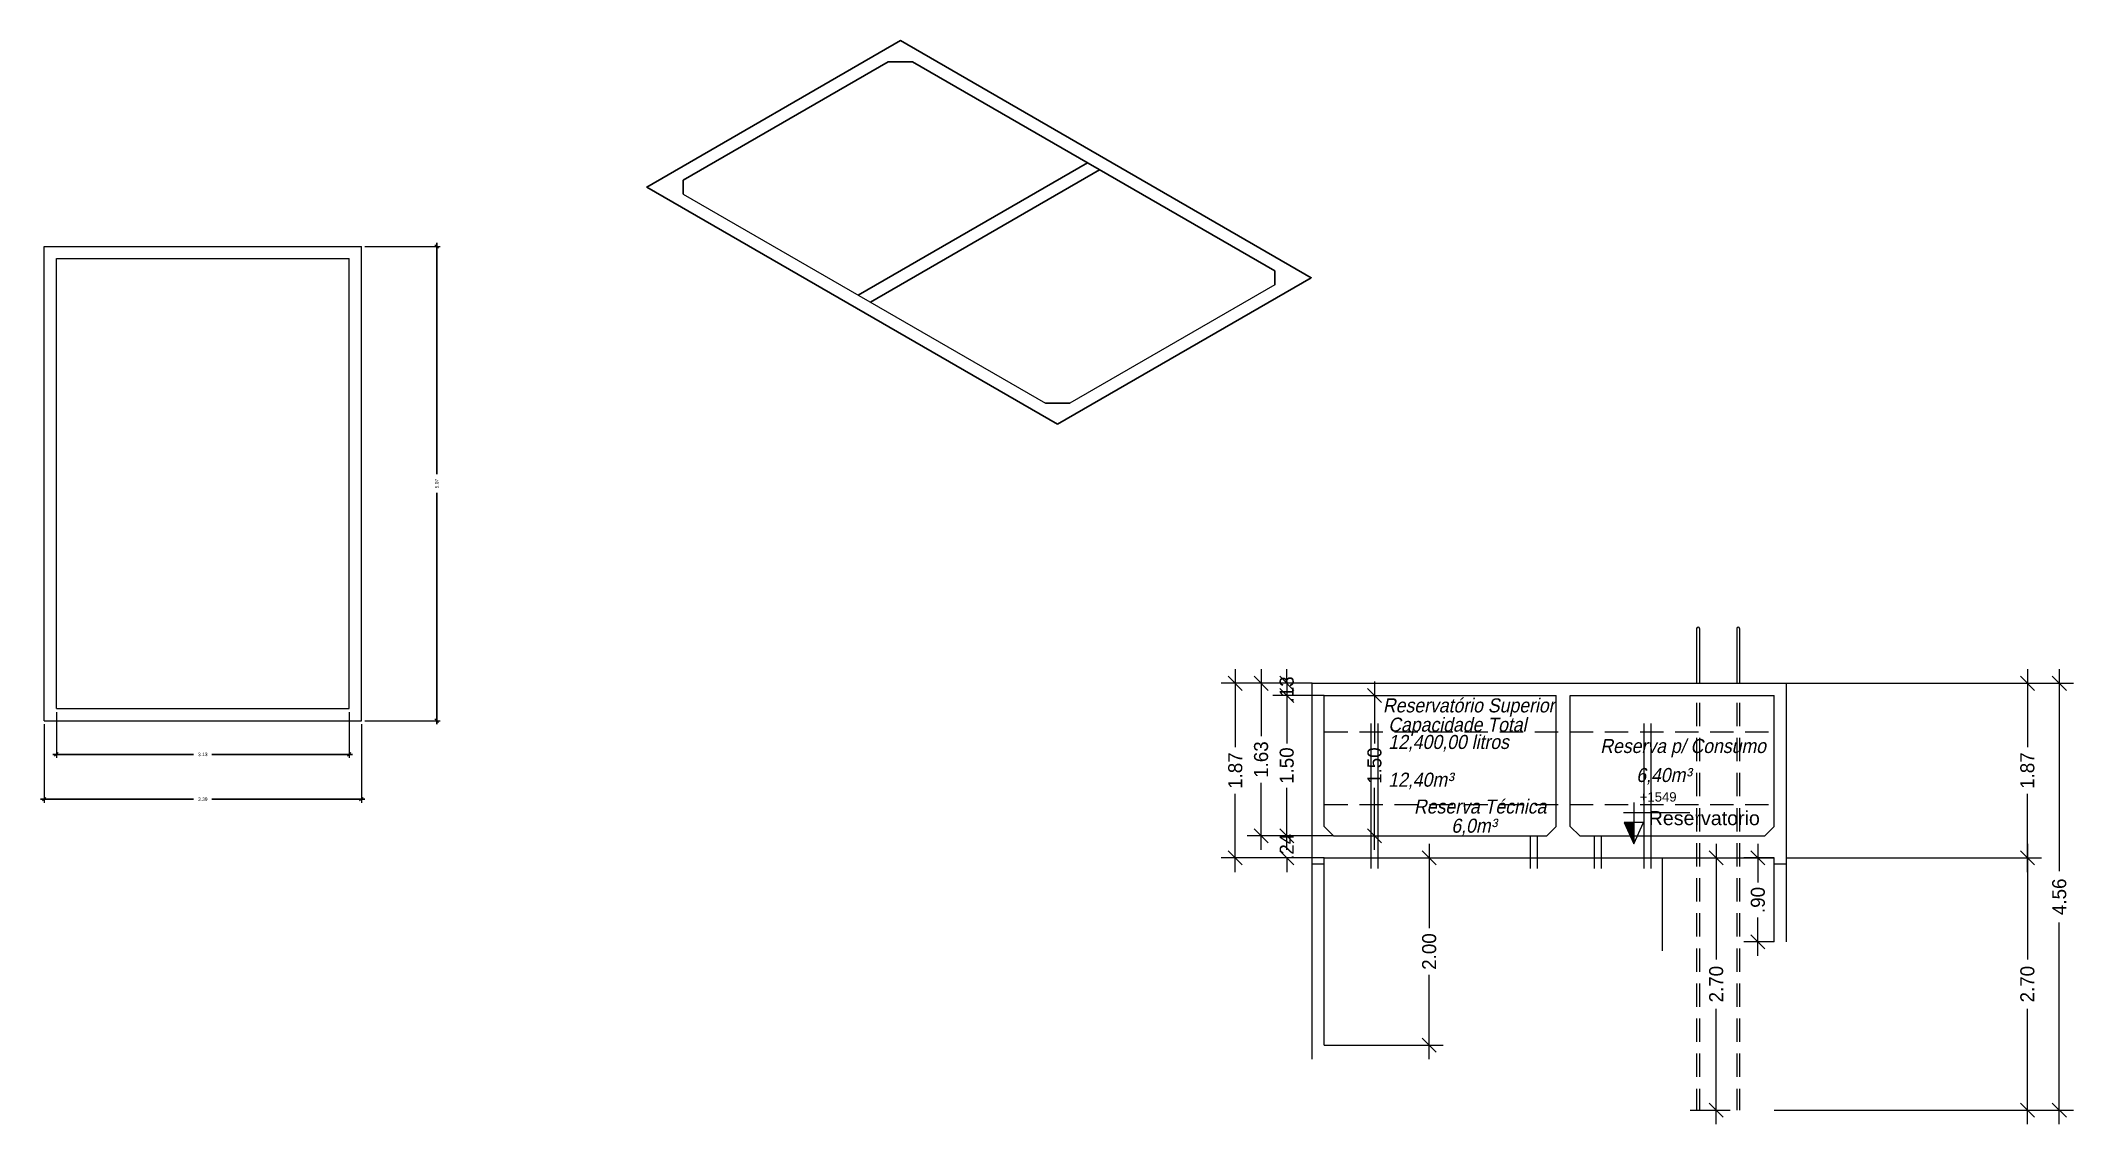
# Model space of a CAD drawing. Header units: inches. Extents: x -21 to 129, y -108 to 34.
# Drawn here: x 106.33 to 128.05, y -46.51 to -34.93 of the extents above; entities that cross this region are included whole.
import ezdxf
from ezdxf.enums import TextEntityAlignment as Align

# ---------------------------------------------------------------- set-up
doc = ezdxf.new("R2010")
doc.units = ezdxf.units.IN
doc.header["$MEASUREMENT"] = 0
doc.linetypes.add('HIDDEN', pattern=[0.375, 0.25, -0.125])
for name, color, linetype in [('cota', 1, 'Continuous'), ('Cotas', 1, 'Continuous'), ('LINVISTA', 4, 'Continuous'), ('LYT', 7, 'Continuous'), ('nivel', 4, 'Continuous'), ('parede', 2, 'Continuous'), ('projecao', 4, 'HIDDEN'), ('Texto', 7, 'Continuous')]:
    doc.layers.add(name, color=color, linetype=linetype)
doc.layers.add('xcota', color=1, linetype='Continuous', lineweight=30)
doc.styles.add('Arial', font='arial.ttf')
doc.styles.add('HARQ', font='arial.ttf', dxfattribs={"width": 0.9, "oblique": 12})
doc.styles.add('PADRAO_TXT', font='arial.ttf')
doc.dimstyles.new('cota-25', dxfattribs={"dimtxt": 0.0375, "dimasz": 0.0375, "dimexe": 0.0375, "dimexo": 0.0375, "dimgap": 0.05, "dimtad": 0, "dimzin": 4, "dimdsep": 46, "dimtxsty": 'Arial', "dimblk": 'OBLIQUE', "dimcen": 0.0375, "dimdle": 0.0375, "dimclrd": 256, "dimclrt": 4, "dimadec": 0, "dimazin": 1, "dimtfac": 1, "dimtix": 1, "dimtofl": 0, "dimtmove": 0, "dimatfit": 3, "dimfxl": 0, "dimtolj": 1, "dimtzin": 0, "dimlwd": -1, "dimarcsym": 0})
doc.dimstyles.new('cotass', dxfattribs={"dimtxt": 0.15, "dimasz": 0.15, "dimexe": 0.15, "dimexo": 0, "dimgap": 0.05, "dimtad": 0, "dimzin": 4, "dimdsep": 46, "dimtxsty": 'Standard', "dimblk": 'OBLIQUE', "dimcen": 0, "dimdle": 0.15, "dimclrd": 256, "dimclrt": 4, "dimadec": 0, "dimazin": 1, "dimtfac": 1, "dimtix": 1, "dimtofl": 0, "dimtmove": 0, "dimatfit": 3, "dimldrblk": 'OPEN30', "dimfxl": 0, "dimtolj": 1, "dimtzin": 0, "dimlwd": -1, "dimarcsym": 0})

msp = doc.modelspace()

# ---------------------------------------------------------------- texts
at = {"layer": 'Texto', "style": 'HARQ', "oblique": 12, "width": 0.9}
for s, p in [('Reservatório Superior', (120.673, -42.109)), ('12,400,00 litros', (120.73, -42.5)), ('Capacidade Total', (120.73, -42.315)), ('Reserva p/ Consumo', (122.996, -42.543)), ('12,40m³', (120.73, -42.903)), ('6,40m³', (123.381, -42.853)), ('Reserva Técnica', (121.005, -43.19)), ('6,0m³', (121.404, -43.395))]:
    msp.add_text(s, height=0.15, dxfattribs=at).set_placement(p)
at = {"layer": 'Texto', "style": 'PADRAO_TXT'}
msp.add_text('+1549', height=0.1, dxfattribs=at).set_placement((123.615, -43.092), align=Align.BOTTOM_CENTER)
msp.add_text('Reservatorio', height=0.15, dxfattribs=at).set_placement((123.514, -43.164), align=Align.TOP_LEFT)

# ---------------------------------------------------------------- blocks, each defined once
blk = doc.blocks.new('_Oblique')
at = {"color": 0, "linetype": 'ByBlock', "lineweight": -2}
blk.add_line((-0.5, -0.5), (0.5, 0.5), dxfattribs=at)
blk = doc.blocks.new('*D78')
at = {"layer": 'cota', "color": 0, "lineweight": -2, "transparency": 16777216}
for p, q in [((120.046, -41.928), (120.733, -41.928)), ((120.176, -43.428), (120.733, -43.428))]:
    blk.add_line(p, q, dxfattribs=at)
at = {"layer": 'cota', "transparency": 16777216}
for p, q in [((120.583, -41.778), (120.583, -42.44)), ((120.583, -43.578), (120.583, -42.915))]:
    blk.add_line(p, q, dxfattribs=at)
at = {"layer": 'Defpoints', "color": 0, "transparency": 16777216}
for p in [(120.046, -41.928), (120.176, -43.428), (120.583, -43.428)]:
    blk.add_point(p, dxfattribs=at)
at = {"layer": 'cota', "transparency": 16777216, "xscale": 0.15, "yscale": 0.15, "zscale": 0.15}
for p, rotation in [((120.583, -41.928), 90), ((120.583, -43.428), 270)]:
    blk.add_blockref('_Oblique', p, dxfattribs=dict(at, rotation=rotation))
at = {"layer": 'cota', "color": 4, "transparency": 16777216, "insert": (120.583, -42.678), "char_height": 0.15, "attachment_point": 5, "rotation": 90}
blk.add_mtext('\\A1;1.50', dxfattribs=at)
blk = doc.blocks.new('_Open30')
at = {"color": 0, "linetype": 'ByBlock', "lineweight": -2}
for p, q in [((-1, 0.27), (0, 0)), ((0, 0), (-1, -0.27)), ((0, 0), (-1, 0))]:
    blk.add_line(p, q, dxfattribs=at)
blk = doc.blocks.new('*D79')
at = {"layer": 'cota', "color": 0, "lineweight": -2, "transparency": 16777216}
for p, q in [((120.046, -43.665), (121.318, -43.665)), ((120.046, -45.665), (121.318, -45.665))]:
    blk.add_line(p, q, dxfattribs=at)
at = {"layer": 'cota', "transparency": 16777216}
for p, q in [((121.168, -43.515), (121.168, -44.415)), ((121.168, -45.815), (121.168, -44.915))]:
    blk.add_line(p, q, dxfattribs=at)
at = {"layer": 'Defpoints', "color": 0, "transparency": 16777216}
for p in [(120.046, -43.665), (120.046, -45.665), (121.168, -45.665)]:
    blk.add_point(p, dxfattribs=at)
at = {"layer": 'cota', "transparency": 16777216, "xscale": 0.15, "yscale": 0.15, "zscale": 0.15}
for p, rotation in [((121.168, -43.665), 90), ((121.168, -45.665), 270)]:
    blk.add_blockref('_Oblique', p, dxfattribs=dict(at, rotation=rotation))
at = {"layer": 'cota', "color": 4, "transparency": 16777216, "insert": (121.168, -44.665), "char_height": 0.15, "attachment_point": 5, "rotation": 90}
blk.add_mtext('\\A1;2.00', dxfattribs=at)
blk = doc.blocks.new('*D80')
at = {"layer": 'cota', "color": 0, "lineweight": -2, "transparency": 16777216}
for p, q in [((123.656, -43.665), (124.386, -43.665)), ((123.956, -46.362), (124.386, -46.362))]:
    blk.add_line(p, q, dxfattribs=at)
at = {"layer": 'cota', "transparency": 16777216}
for p, q in [((124.236, -43.515), (124.236, -44.751)), ((124.236, -46.512), (124.236, -45.276))]:
    blk.add_line(p, q, dxfattribs=at)
at = {"layer": 'Defpoints', "color": 0, "transparency": 16777216}
for p in [(123.656, -43.665), (123.956, -46.362), (124.236, -46.362)]:
    blk.add_point(p, dxfattribs=at)
at = {"layer": 'cota', "transparency": 16777216, "xscale": 0.15, "yscale": 0.15, "zscale": 0.15}
for p, rotation in [((124.236, -43.665), 90), ((124.236, -46.362), 270)]:
    blk.add_blockref('_Oblique', p, dxfattribs=dict(at, rotation=rotation))
at = {"layer": 'cota', "color": 4, "transparency": 16777216, "insert": (124.236, -45.014), "char_height": 0.15, "attachment_point": 5, "rotation": 90}
blk.add_mtext('\\A1;2.70', dxfattribs=at)
blk = doc.blocks.new('Nivel-L')
at = {"layer": 'nivel'}
blk.add_hatch(color=256, dxfattribs=at).paths.add_polyline_path([(0, 0), (0.103, 0.229), (0, 0.229)])
for p, q in [((0, 0.443), (0, 0)), ((0.109, 0.336), (-0.6, 0.336)), ((0, 0), (-0.103, 0.229)), ((-0.103, 0.229), (0.103, 0.229)), ((0.103, 0.229), (0, 0))]:
    blk.add_line(p, q, dxfattribs=at)
blk = doc.blocks.new('*D81')
at = {"layer": 'cota', "color": 0, "lineweight": -2, "transparency": 16777216}
for p, q in [((124.986, -43.665), (127.712, -43.665)), ((124.856, -46.362), (127.712, -46.362))]:
    blk.add_line(p, q, dxfattribs=at)
at = {"layer": 'cota', "transparency": 16777216}
for p, q in [((127.562, -43.515), (127.562, -44.751)), ((127.562, -46.512), (127.562, -45.276))]:
    blk.add_line(p, q, dxfattribs=at)
at = {"layer": 'Defpoints', "color": 0, "transparency": 16777216}
for p in [(124.986, -43.665), (127.562, -43.665), (124.856, -46.362)]:
    blk.add_point(p, dxfattribs=at)
at = {"layer": 'cota', "transparency": 16777216, "xscale": 0.15, "yscale": 0.15, "zscale": 0.15}
for p, rotation in [((127.562, -43.665), 90), ((127.562, -46.362), 270)]:
    blk.add_blockref('_Oblique', p, dxfattribs=dict(at, rotation=rotation))
at = {"layer": 'cota', "color": 4, "transparency": 16777216, "insert": (127.562, -45.014), "char_height": 0.15, "attachment_point": 5, "rotation": 90}
blk.add_mtext('\\A1;2.70', dxfattribs=at)
blk = doc.blocks.new('*D82')
at = {"layer": 'cota', "transparency": 16777216}
for p, q in [((127.562, -41.648), (127.562, -42.481)), ((127.562, -43.815), (127.562, -42.981))]:
    blk.add_line(p, q, dxfattribs=at)
at = {"layer": 'cota', "color": 0, "lineweight": -2, "transparency": 16777216}
for p, q in [((124.986, -41.798), (127.712, -41.798)), ((124.986, -43.665), (127.712, -43.665))]:
    blk.add_line(p, q, dxfattribs=at)
at = {"layer": 'Defpoints', "color": 0, "transparency": 16777216}
for p in [(124.986, -41.798), (127.562, -41.798), (124.986, -43.665)]:
    blk.add_point(p, dxfattribs=at)
at = {"layer": 'cota', "transparency": 16777216, "xscale": 0.15, "yscale": 0.15, "zscale": 0.15}
for p, rotation in [((127.562, -41.798), 90), ((127.562, -43.665), 270)]:
    blk.add_blockref('_Oblique', p, dxfattribs=dict(at, rotation=rotation))
at = {"layer": 'cota', "color": 4, "transparency": 16777216, "insert": (127.562, -42.731), "char_height": 0.15, "attachment_point": 5, "rotation": 90}
blk.add_mtext('\\A1;1.87', dxfattribs=at)
blk = doc.blocks.new('*D83')
at = {"layer": 'cota', "color": 0, "lineweight": -2, "transparency": 16777216}
for p, q in [((124.856, -43.665), (124.531, -43.665)), ((124.856, -44.562), (124.531, -44.562))]:
    blk.add_line(p, q, dxfattribs=at)
at = {"layer": 'cota', "transparency": 16777216}
for p, q in [((124.681, -43.515), (124.681, -43.926)), ((124.681, -44.712), (124.681, -44.301))]:
    blk.add_line(p, q, dxfattribs=at)
at = {"layer": 'Defpoints', "color": 0, "transparency": 16777216}
for p in [(124.681, -43.665), (124.856, -43.665), (124.856, -44.562)]:
    blk.add_point(p, dxfattribs=at)
at = {"layer": 'cota', "transparency": 16777216, "xscale": 0.15, "yscale": 0.15, "zscale": 0.15}
for p, rotation in [((124.681, -43.665), 90), ((124.681, -44.562), 270)]:
    blk.add_blockref('_Oblique', p, dxfattribs=dict(at, rotation=rotation))
at = {"layer": 'cota', "color": 4, "transparency": 16777216, "insert": (124.681, -44.114), "char_height": 0.15, "attachment_point": 5, "rotation": 90}
blk.add_mtext('\\A1;.90', dxfattribs=at)
blk = doc.blocks.new('*D84')
at = {"layer": 'cota', "transparency": 16777216}
for p, q in [((127.903, -41.648), (127.903, -43.805)), ((127.903, -46.512), (127.903, -44.355))]:
    blk.add_line(p, q, dxfattribs=at)
at = {"layer": 'cota', "color": 0, "lineweight": -2, "transparency": 16777216}
for p, q in [((124.986, -41.798), (128.053, -41.798)), ((124.856, -46.362), (128.053, -46.362))]:
    blk.add_line(p, q, dxfattribs=at)
at = {"layer": 'Defpoints', "color": 0, "transparency": 16777216}
for p in [(124.986, -41.798), (127.903, -41.798), (124.856, -46.362)]:
    blk.add_point(p, dxfattribs=at)
at = {"layer": 'cota', "transparency": 16777216, "xscale": 0.15, "yscale": 0.15, "zscale": 0.15}
for p, rotation in [((127.903, -41.798), 90), ((127.903, -46.362), 270)]:
    blk.add_blockref('_Oblique', p, dxfattribs=dict(at, rotation=rotation))
at = {"layer": 'cota', "color": 4, "transparency": 16777216, "insert": (127.903, -44.08), "char_height": 0.15, "attachment_point": 5, "rotation": 90}
blk.add_mtext('\\A1;4.56', dxfattribs=at)
blk = doc.blocks.new('*D85')
at = {"layer": 'cota', "color": 0, "lineweight": -2, "transparency": 16777216}
for p, q in [((120.146, -43.428), (119.495, -43.428)), ((120.046, -43.665), (119.495, -43.665))]:
    blk.add_line(p, q, dxfattribs=at)
at = {"layer": 'cota', "transparency": 16777216}
for p, q in [((119.645, -43.428), (119.645, -43.278)), ((119.645, -43.665), (119.645, -43.815))]:
    blk.add_line(p, q, dxfattribs=at)
at = {"layer": 'Defpoints', "color": 0, "transparency": 16777216}
for p in [(119.645, -43.428), (120.146, -43.428), (120.046, -43.665)]:
    blk.add_point(p, dxfattribs=at)
at = {"layer": 'cota', "transparency": 16777216, "xscale": 0.15, "yscale": 0.15, "zscale": 0.15}
for p, rotation in [((119.645, -43.428), 270), ((119.645, -43.665), 90)]:
    blk.add_blockref('_Oblique', p, dxfattribs=dict(at, rotation=rotation))
at = {"layer": 'cota', "color": 4, "transparency": 16777216, "insert": (119.645, -43.546), "char_height": 0.15, "attachment_point": 5, "rotation": 90}
blk.add_mtext('\\A1;.24', dxfattribs=at)
blk = doc.blocks.new('*D86')
at = {"layer": 'cota', "color": 0, "lineweight": -2, "transparency": 16777216}
for p, q in [((120.046, -41.928), (119.495, -41.928)), ((120.146, -43.428), (119.495, -43.428))]:
    blk.add_line(p, q, dxfattribs=at)
at = {"layer": 'cota', "transparency": 16777216}
for p, q in [((119.645, -41.778), (119.645, -42.44)), ((119.645, -43.578), (119.645, -42.915))]:
    blk.add_line(p, q, dxfattribs=at)
at = {"layer": 'Defpoints', "color": 0, "transparency": 16777216}
for p in [(119.645, -41.928), (120.046, -41.928), (120.146, -43.428)]:
    blk.add_point(p, dxfattribs=at)
at = {"layer": 'cota', "transparency": 16777216, "xscale": 0.15, "yscale": 0.15, "zscale": 0.15}
for p, rotation in [((119.645, -41.928), 90), ((119.645, -43.428), 270)]:
    blk.add_blockref('_Oblique', p, dxfattribs=dict(at, rotation=rotation))
at = {"layer": 'cota', "color": 4, "transparency": 16777216, "insert": (119.645, -42.678), "char_height": 0.15, "attachment_point": 5, "rotation": 90}
blk.add_mtext('\\A1;1.50', dxfattribs=at)
blk = doc.blocks.new('*D87')
at = {"layer": 'cota', "transparency": 16777216}
for p, q in [((119.645, -41.798), (119.645, -41.648)), ((119.645, -41.928), (119.645, -42.078))]:
    blk.add_line(p, q, dxfattribs=at)
at = {"layer": 'cota', "color": 0, "lineweight": -2, "transparency": 16777216}
for p, q in [((119.916, -41.798), (119.495, -41.798)), ((120.046, -41.928), (119.495, -41.928))]:
    blk.add_line(p, q, dxfattribs=at)
at = {"layer": 'Defpoints', "color": 0, "transparency": 16777216}
for p in [(119.645, -41.798), (119.916, -41.798), (120.046, -41.928)]:
    blk.add_point(p, dxfattribs=at)
at = {"layer": 'cota', "transparency": 16777216, "xscale": 0.15, "yscale": 0.15, "zscale": 0.15}
for p, rotation in [((119.645, -41.798), 270), ((119.645, -41.928), 90)]:
    blk.add_blockref('_Oblique', p, dxfattribs=dict(at, rotation=rotation))
at = {"layer": 'cota', "color": 4, "transparency": 16777216, "insert": (119.645, -41.863), "char_height": 0.15, "attachment_point": 5, "rotation": 90}
blk.add_mtext('\\A1;.13', dxfattribs=at)
blk = doc.blocks.new('*D88')
at = {"layer": 'cota', "transparency": 16777216}
for p, q in [((119.371, -41.648), (119.371, -42.363)), ((119.371, -43.578), (119.371, -42.863))]:
    blk.add_line(p, q, dxfattribs=at)
at = {"layer": 'cota', "color": 0, "lineweight": -2, "transparency": 16777216}
for p, q in [((119.916, -41.798), (119.221, -41.798)), ((120.146, -43.428), (119.221, -43.428))]:
    blk.add_line(p, q, dxfattribs=at)
at = {"layer": 'Defpoints', "color": 0, "transparency": 16777216}
for p in [(119.371, -41.798), (119.916, -41.798), (120.146, -43.428)]:
    blk.add_point(p, dxfattribs=at)
at = {"layer": 'cota', "transparency": 16777216, "xscale": 0.15, "yscale": 0.15, "zscale": 0.15}
for p, rotation in [((119.371, -41.798), 90), ((119.371, -43.428), 270)]:
    blk.add_blockref('_Oblique', p, dxfattribs=dict(at, rotation=rotation))
at = {"layer": 'cota', "color": 4, "transparency": 16777216, "insert": (119.371, -42.613), "char_height": 0.15, "attachment_point": 5, "rotation": 90}
blk.add_mtext('\\A1;1.63', dxfattribs=at)
blk = doc.blocks.new('*D89')
at = {"layer": 'cota', "transparency": 16777216}
for p, q in [((119.095, -41.648), (119.095, -42.481)), ((119.095, -43.815), (119.095, -42.981))]:
    blk.add_line(p, q, dxfattribs=at)
at = {"layer": 'cota', "color": 0, "lineweight": -2, "transparency": 16777216}
for p, q in [((119.916, -41.798), (118.945, -41.798)), ((120.046, -43.665), (118.945, -43.665))]:
    blk.add_line(p, q, dxfattribs=at)
at = {"layer": 'Defpoints', "color": 0, "transparency": 16777216}
for p in [(119.095, -41.798), (119.916, -41.798), (120.046, -43.665)]:
    blk.add_point(p, dxfattribs=at)
at = {"layer": 'cota', "transparency": 16777216, "xscale": 0.15, "yscale": 0.15, "zscale": 0.15}
for p, rotation in [((119.095, -41.798), 90), ((119.095, -43.665), 270)]:
    blk.add_blockref('_Oblique', p, dxfattribs=dict(at, rotation=rotation))
at = {"layer": 'cota', "color": 4, "transparency": 16777216, "insert": (119.095, -42.731), "char_height": 0.15, "attachment_point": 5, "rotation": 90}
blk.add_mtext('\\A1;1.87', dxfattribs=at)
blk = doc.blocks.new('*D90')
at = {"layer": 'Defpoints', "color": 0, "transparency": 16777216}
for p in [(109.753, -37.128), (110.559, -37.128), (109.753, -42.198)]:
    blk.add_point(p, dxfattribs=at)
at = {"layer": 'xcota', "color": 0, "lineweight": -2, "transparency": 16777216}
for p, q in [((109.79, -37.128), (110.597, -37.128)), ((109.79, -42.198), (110.597, -42.198))]:
    blk.add_line(p, q, dxfattribs=at)
at = {"layer": 'xcota', "transparency": 16777216}
for p, q in [((110.559, -37.09), (110.559, -39.564)), ((110.559, -42.235), (110.559, -39.761))]:
    blk.add_line(p, q, dxfattribs=at)
at = {"layer": 'xcota', "transparency": 16777216, "xscale": 0.0375, "yscale": 0.0375, "zscale": 0.0375}
for p, rotation in [((110.559, -37.128), 90), ((110.559, -42.198), 270)]:
    blk.add_blockref('_Oblique', p, dxfattribs=dict(at, rotation=rotation))
at = {"layer": 'xcota', "color": 4, "transparency": 16777216, "insert": (110.559, -39.663), "char_height": 0.0375, "attachment_point": 5, "rotation": 90, "style": 'Arial'}
blk.add_mtext('\\A1;5.07', dxfattribs=at)
blk = doc.blocks.new('*D91')
at = {"layer": 'Defpoints', "color": 0, "transparency": 16777216}
for p in [(106.493, -42.068), (109.623, -42.068), (109.623, -42.558)]:
    blk.add_point(p, dxfattribs=at)
at = {"layer": 'xcota', "color": 0, "lineweight": -2, "transparency": 16777216}
for p, q in [((106.493, -42.105), (106.493, -42.596)), ((109.623, -42.105), (109.623, -42.596))]:
    blk.add_line(p, q, dxfattribs=at)
at = {"layer": 'xcota', "transparency": 16777216}
for p, q in [((106.455, -42.558), (107.959, -42.558)), ((109.66, -42.558), (108.156, -42.558))]:
    blk.add_line(p, q, dxfattribs=at)
at = {"layer": 'xcota', "transparency": 16777216, "xscale": 0.0375, "yscale": 0.0375, "zscale": 0.0375, "rotation": 180}
blk.add_blockref('_Oblique', (106.493, -42.558), dxfattribs=at)
at = {"layer": 'xcota', "transparency": 16777216, "xscale": 0.0375, "yscale": 0.0375, "zscale": 0.0375}
blk.add_blockref('_Oblique', (109.623, -42.558), dxfattribs=at)
at = {"layer": 'xcota', "color": 4, "transparency": 16777216, "insert": (108.058, -42.558), "char_height": 0.0375, "attachment_point": 5, "style": 'Arial'}
blk.add_mtext('\\A1;3.13', dxfattribs=at)
blk = doc.blocks.new('*D92')
at = {"layer": 'Defpoints', "color": 0, "transparency": 16777216}
for p in [(106.363, -42.198), (109.753, -42.198), (109.753, -43.037)]:
    blk.add_point(p, dxfattribs=at)
at = {"layer": 'xcota', "color": 0, "lineweight": -2, "transparency": 16777216}
for p, q in [((106.363, -42.235), (106.363, -43.074)), ((109.753, -42.235), (109.753, -43.074))]:
    blk.add_line(p, q, dxfattribs=at)
at = {"layer": 'xcota', "transparency": 16777216}
for p, q in [((106.325, -43.037), (107.959, -43.037)), ((109.79, -43.037), (108.156, -43.037))]:
    blk.add_line(p, q, dxfattribs=at)
at = {"layer": 'xcota', "transparency": 16777216, "xscale": 0.0375, "yscale": 0.0375, "zscale": 0.0375, "rotation": 180}
blk.add_blockref('_Oblique', (106.363, -43.037), dxfattribs=at)
at = {"layer": 'xcota', "transparency": 16777216, "xscale": 0.0375, "yscale": 0.0375, "zscale": 0.0375}
blk.add_blockref('_Oblique', (109.753, -43.037), dxfattribs=at)
at = {"layer": 'xcota', "color": 4, "transparency": 16777216, "insert": (108.058, -43.037), "char_height": 0.0375, "attachment_point": 5, "style": 'Arial'}
blk.add_mtext('\\A1;3.39', dxfattribs=at)

# ---------------------------------------------------------------- dimensions: what is measured, and where the dimension line sits
at = {"layer": 'cota'}
for base, p1, p2, picture, middle in [((119.095, -41.798), (120.046, -43.665), (119.916, -41.798), '*D89', (119.095, -42.731)), ((119.371, -41.798), (120.146, -43.428), (119.916, -41.798), '*D88', (119.371, -42.613)), ((127.903, -41.798), (124.856, -46.362), (124.986, -41.798), '*D84', (127.903, -44.08)), ((127.562, -41.798), (124.986, -43.665), (124.986, -41.798), '*D82', (127.562, -42.731)), ((119.645, -41.928), (120.146, -43.428), (120.046, -41.928), '*D86', (119.645, -42.678)), ((120.583, -43.428), (120.046, -41.928), (120.176, -43.428), '*D78', (120.583, -42.678)), ((119.645, -43.428), (120.046, -43.665), (120.146, -43.428), '*D85', (119.645, -43.546)), ((121.168, -45.665), (120.046, -43.665), (120.046, -45.665), '*D79', (121.168, -44.665)), ((124.236, -46.362), (123.656, -43.665), (123.956, -46.362), '*D80', (124.236, -45.014)), ((124.681, -43.665), (124.856, -44.562), (124.856, -43.665), '*D83', (124.681, -44.114)), ((127.562, -43.665), (124.856, -46.362), (124.986, -43.665), '*D81', (127.562, -45.014))]:
    dim = msp.add_linear_dim(base=base, p1=p1, p2=p2, angle=90, dimstyle='cotass', dxfattribs=at)
    dim.commit()
    dim.dimension.update_dxf_attribs({"geometry": picture, "text_midpoint": middle})
dim = msp.add_linear_dim(base=(119.645, -41.798), p1=(120.046, -41.928), p2=(119.916, -41.798), angle=90, dimstyle='cotass', override={"dimtmove": 1}, dxfattribs=at)
dim.commit()
dim.dimension.update_dxf_attribs({"geometry": '*D87', "text_midpoint": (119.645, -41.863)})
at = {"layer": 'xcota'}
dim = msp.add_linear_dim(base=(110.559, -37.128), p1=(109.753, -42.198), p2=(109.753, -37.128), angle=90, dimstyle='cota-25', dxfattribs=at)
dim.commit()
dim.dimension.update_dxf_attribs({"geometry": '*D90', "text_midpoint": (110.559, -39.663)})
for base, p1, p2, picture, middle in [((109.623, -42.558), (106.493, -42.068), (109.623, -42.068), '*D91', (108.058, -42.558)), ((109.753, -43.037), (106.363, -42.198), (109.753, -42.198), '*D92', (108.058, -43.037))]:
    dim = msp.add_linear_dim(base=base, p1=p1, p2=p2, dimstyle='cota-25', dxfattribs=at)
    dim.commit()
    dim.dimension.update_dxf_attribs({"geometry": picture, "text_midpoint": middle})

# ---------------------------------------------------------------- linework, layer by layer
at = {"layer": 'Cotas'}
for p, q in [((113.194, -36.568), (117.065, -38.803)), ((119.516, -37.538), (117.325, -38.803))]:
    msp.add_line(p, q, dxfattribs=at)
at = {"layer": 'LYT'}
for p, q in [((124.026, -41.213), (124.026, -41.798)), ((124.056, -41.213), (124.056, -41.798)), ((124.456, -41.213), (124.456, -41.798)), ((124.486, -41.213), (124.486, -41.798))]:
    msp.add_line(p, q, dxfattribs=at)
for centre in [(124.041, -41.213), (124.471, -41.213)]:
    msp.add_arc(centre, 0.015, 360, 180, dxfattribs=at)
at = {"layer": 'parede'}
for p, q in [((106.363, -42.198), (106.363, -37.128)), ((106.363, -37.128), (109.753, -37.128)), ((109.753, -42.198), (109.753, -37.128)), ((106.493, -42.068), (106.493, -37.258)), ((106.493, -37.258), (109.623, -37.258)), ((109.623, -42.068), (109.623, -37.258)), ((119.916, -45.815), (119.916, -41.798)), ((119.916, -41.798), (124.986, -41.798)), ((120.046, -43.328), (120.046, -41.928)), ((120.046, -41.928), (122.526, -41.928)), ((122.526, -43.328), (122.526, -41.928)), ((122.676, -41.928), (124.856, -41.928)), ((122.676, -43.328), (122.676, -41.928)), ((124.856, -43.328), (124.856, -41.928)), ((124.986, -44.562), (124.986, -41.798)), ((106.493, -42.068), (109.623, -42.068)), ((106.363, -42.198), (109.753, -42.198)), ((120.146, -43.428), (120.046, -43.328)), ((120.146, -43.428), (122.426, -43.428)), ((122.426, -43.428), (122.526, -43.328)), ((122.676, -43.328), (122.776, -43.428)), ((122.776, -43.428), (124.756, -43.428)), ((124.756, -43.428), (124.856, -43.328)), ((120.046, -45.665), (120.046, -43.665)), ((120.046, -43.665), (124.856, -43.665)), ((124.856, -44.562), (124.856, -43.665)), ((119.916, -43.728), (120.046, -43.728)), ((124.856, -43.728), (124.986, -43.728))]:
    msp.add_line(p, q, dxfattribs=at)
at = {"layer": 'parede', "color": 4}
for p, q in [((120.547, -43.778), (120.547, -42.228)), ((120.622, -43.778), (120.622, -42.228)), ((123.464, -43.778), (123.464, -42.228)), ((123.539, -43.778), (123.539, -42.228)), ((122.251, -43.778), (122.251, -43.428)), ((122.326, -43.778), (122.326, -43.428)), ((122.936, -43.778), (122.936, -43.428)), ((123.011, -43.778), (123.011, -43.428)), ((123.656, -43.665), (123.656, -44.656))]:
    msp.add_line(p, q, dxfattribs=at)
at = {"layer": 'projecao'}
for p, q in [((124.026, -42.006), (124.026, -46.362)), ((124.056, -42.006), (124.056, -46.362)), ((124.456, -42.006), (124.456, -46.362)), ((124.486, -42.006), (124.486, -46.362)), ((120.046, -42.315), (124.856, -42.315)), ((120.046, -43.095), (124.856, -43.095))]:
    msp.add_line(p, q, dxfattribs=at)
at = {"layer": 'xcota'}
for p, q in [((115.385, -35.153), (115.645, -35.153)), ((115.065, -37.648), (117.515, -36.233)), ((113.194, -36.568), (113.194, -36.418)), ((115.195, -37.723), (117.645, -36.308)), ((119.516, -37.388), (119.516, -37.538)), ((117.065, -38.803), (117.325, -38.803))]:
    msp.add_line(p, q, dxfattribs=at)
for points in [[(117.195, -39.028), (112.804, -36.493), (115.515, -34.928), (119.906, -37.463), (117.195, -39.028)], [(113.194, -36.418), (115.385, -35.153)], [(115.645, -35.153), (119.516, -37.388)]]:
    msp.add_lwpolyline(points, dxfattribs=at)

# ---------------------------------------------------------------- block references
at = {"layer": 'LINVISTA', "xscale": -1}
msp.add_blockref('Nivel-L', (123.355, -43.515), dxfattribs=at)

msp.set_redraw_order([(e.dxf.handle, doc.entitydb.next_handle()) for e in msp.query("TEXT MTEXT ATTDEF DIMENSION ARC_DIMENSION")])  # texts and dimensions are drawn at this point

doc.saveas('drawing.dxf')
